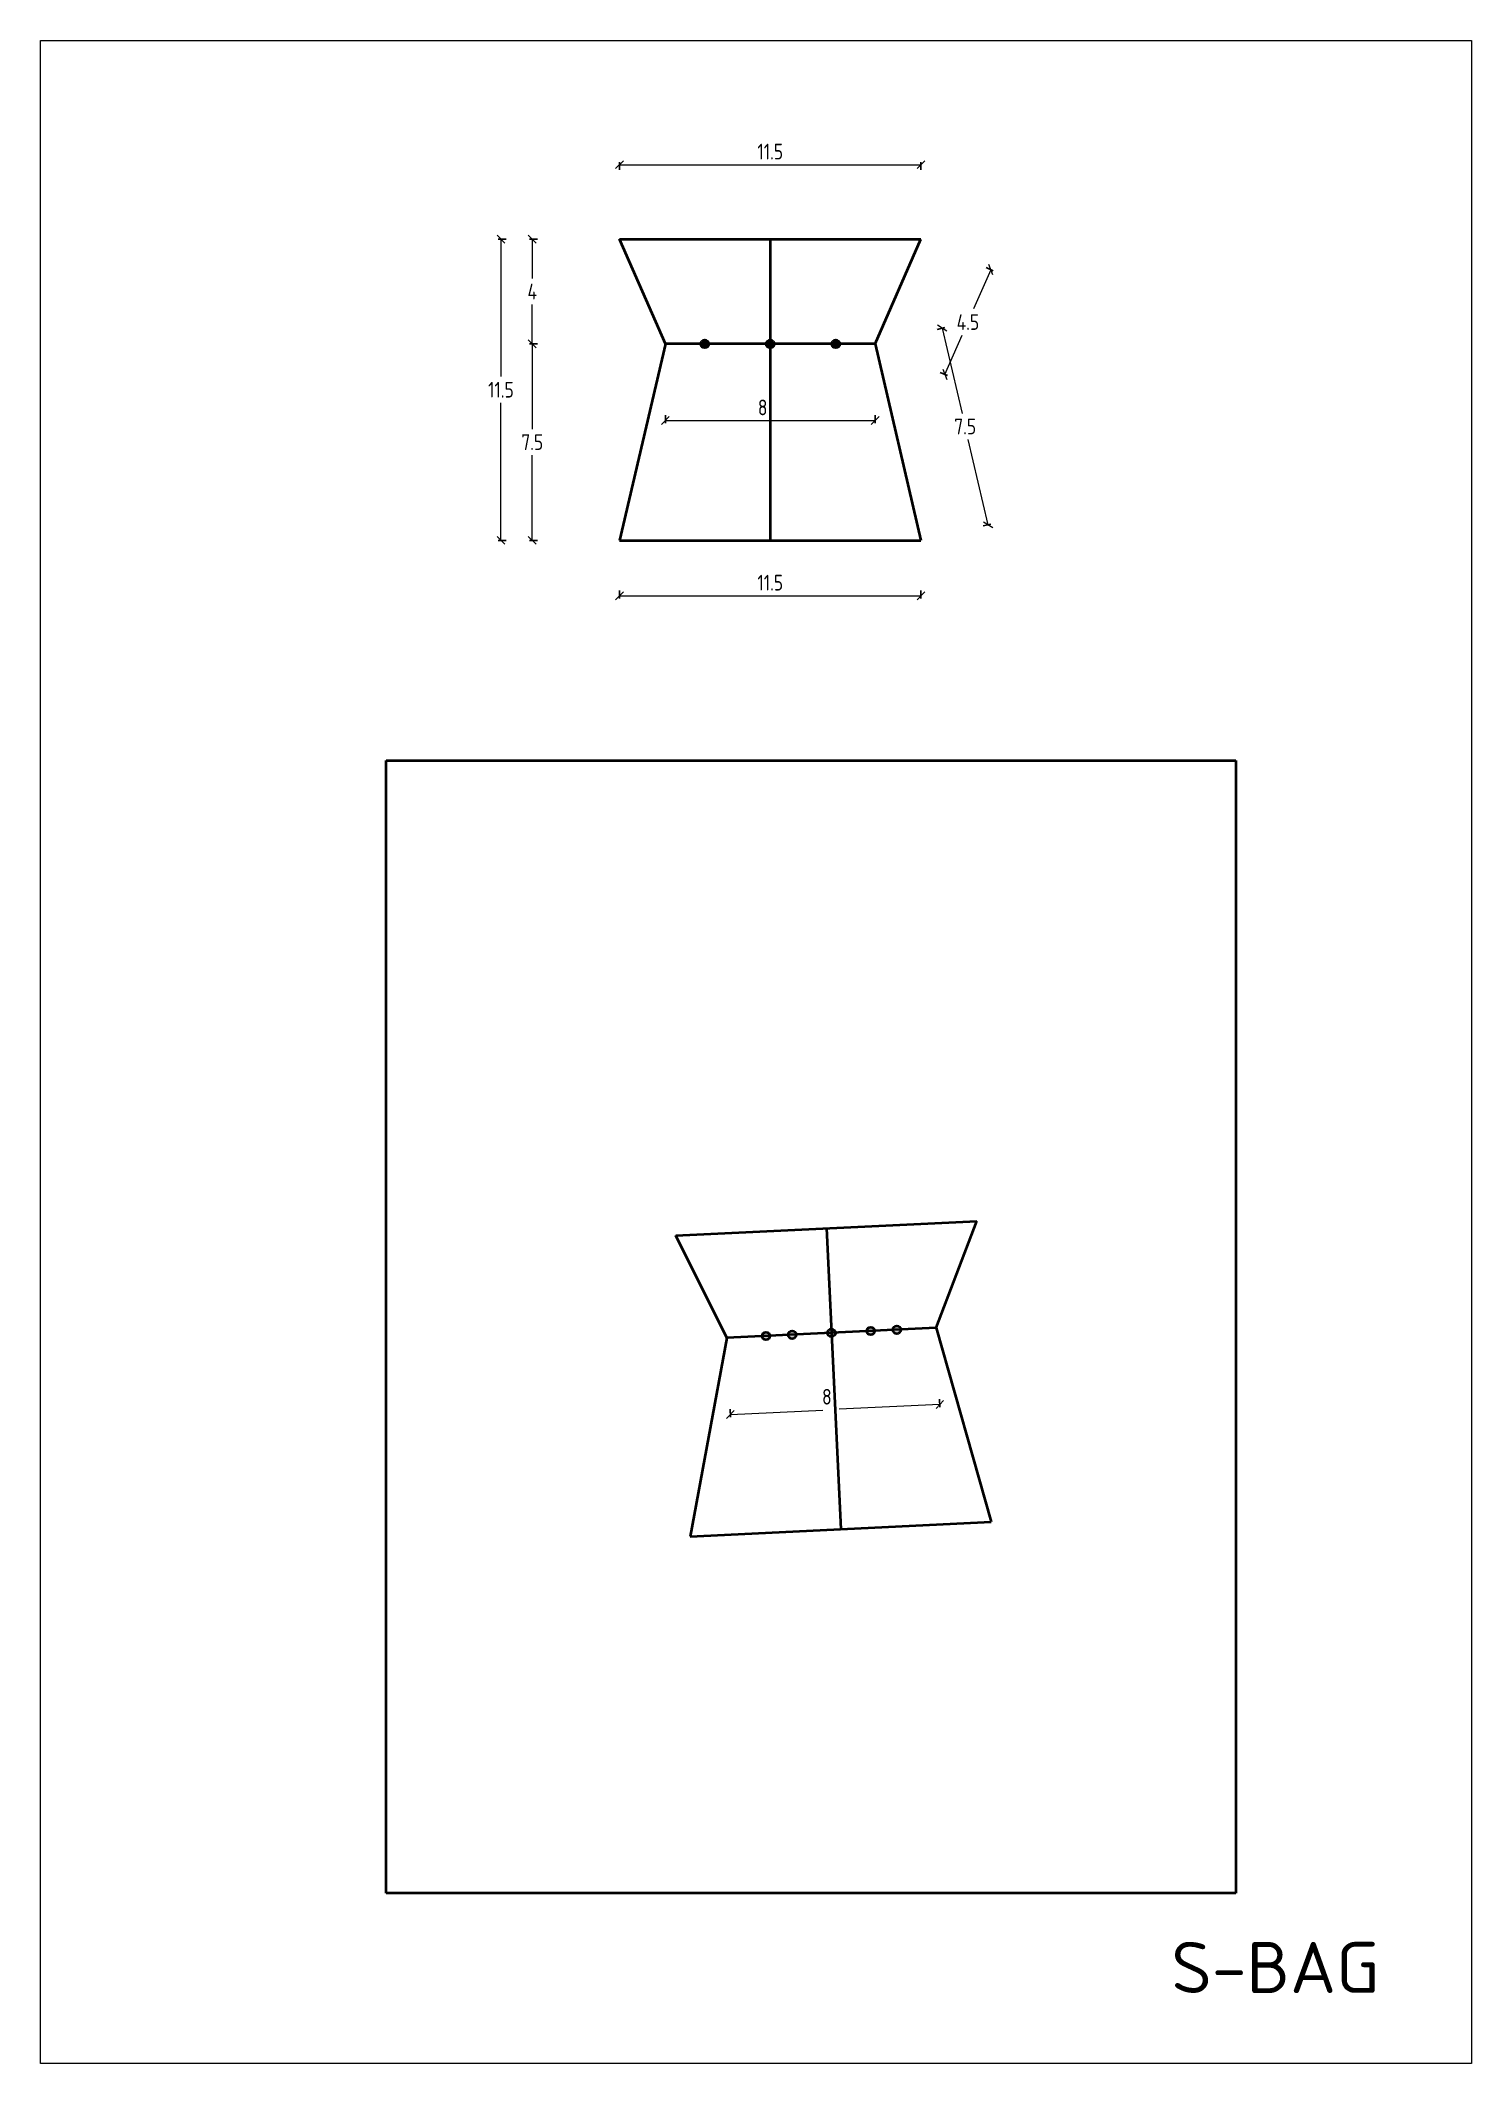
# Model space of a CAD drawing. Header units: centimetres. Extents: x 25 to 752, y 13 to 585.
# Drawn here: x 697.8 to 752.4, y 433.3 to 510.5 of the extents above; entities that cross this region are included whole.
import ezdxf

# ---------------------------------------------------------------- set-up
doc = ezdxf.new("R2010")
doc.units = ezdxf.units.CM
doc.header["$MEASUREMENT"] = 0
doc.layers.add('BETON', color=74, linetype='Continuous', lineweight=40)
doc.layers.add('KOTE', color=8, linetype='Continuous', lineweight=13)
doc.styles.add('1-200', font='isocpeur.ttf', dxfattribs={"height": 60})
doc.styles.add('KOTE', font='isocp3.shx', dxfattribs={"width": 0.9})
doc.dimstyles.new('Copy of smi-z-zinco-2', dxfattribs={"dimtxt": 0.6, "dimasz": 0.3, "dimexe": 0.1, "dimexo": 0, "dimgap": 0.2, "dimtad": 1, "dimtih": 1, "dimtoh": 1, "dimrnd": 0.5, "dimzin": 12, "dimdsep": 46, "dimtxsty": 'KOTE', "dimblk": 'OBLIQUE', "dimcen": 0, "dimclrd": 8, "dimclrt": 4, "dimazin": 3, "dimtfac": 1, "dimtix": 1, "dimtmove": 2, "dimatfit": 2, "dimldrblk": 'NONE', "dimfxl": 0.2, "dimfxlon": 1, "dimtvp": 1, "dimtolj": 1, "dimlwd": -1, "dimarcsym": 0})
picture_1 = doc.add_image_def('image1.jpg', size_in_pixel=(3024, 4032))

msp = doc.modelspace()

# ---------------------------------------------------------------- texts
at = {"insert": (740.902, 437.951), "char_height": 1.95, "width": 20.33996, "attachment_point": 1, "style": '1-200'}
msp.add_mtext('S-BAG', dxfattribs=at)

# ---------------------------------------------------------------- blocks, each defined once
blk = doc.blocks.new('_Oblique')
at = {"color": 0, "linetype": 'ByBlock', "lineweight": -2}
blk.add_line((-0.5, -0.5), (0.5, 0.5), dxfattribs=at)
blk = doc.blocks.new('*D21')
at = {"layer": 'Defpoints', "color": 0, "transparency": 16777216}
for p in [(731.347, 505.787), (719.847, 502.946), (731.347, 502.946)]:
    blk.add_point(p, dxfattribs=at)
at = {"layer": 'KOTE', "color": 0, "lineweight": -2, "transparency": 16777216}
for p, q in [((719.847, 505.587), (719.847, 505.887)), ((731.347, 505.587), (731.347, 505.887))]:
    blk.add_line(p, q, dxfattribs=at)
at = {"layer": 'KOTE', "color": 8, "transparency": 16777216}
blk.add_line((719.847, 505.787), (731.347, 505.787), dxfattribs=at)
at = {"layer": 'KOTE', "color": 8, "transparency": 16777216, "xscale": 0.3, "yscale": 0.3, "zscale": 0.3, "rotation": 180}
blk.add_blockref('_Oblique', (719.847, 505.787), dxfattribs=at)
at = {"layer": 'KOTE', "color": 8, "transparency": 16777216, "xscale": 0.3, "yscale": 0.3, "zscale": 0.3}
blk.add_blockref('_Oblique', (731.347, 505.787), dxfattribs=at)
at = {"layer": 'KOTE', "color": 4, "transparency": 16777216, "insert": (725.597, 506.287), "char_height": 0.6, "attachment_point": 5, "style": 'KOTE'}
blk.add_mtext('\\A1;11.5', dxfattribs=at)
blk = doc.blocks.new('_None')
blk = doc.blocks.new('*D22')
at = {"layer": 'Defpoints', "color": 0, "transparency": 16777216}
for p in [(719.847, 491.446), (731.347, 491.446), (731.347, 489.333)]:
    blk.add_point(p, dxfattribs=at)
at = {"layer": 'KOTE', "color": 0, "lineweight": -2, "transparency": 16777216}
for p, q in [((719.847, 489.533), (719.847, 489.233)), ((731.347, 489.533), (731.347, 489.233))]:
    blk.add_line(p, q, dxfattribs=at)
at = {"layer": 'KOTE', "color": 8, "transparency": 16777216}
blk.add_line((719.847, 489.333), (731.347, 489.333), dxfattribs=at)
at = {"layer": 'KOTE', "color": 8, "transparency": 16777216, "xscale": 0.3, "yscale": 0.3, "zscale": 0.3, "rotation": 180}
blk.add_blockref('_Oblique', (719.847, 489.333), dxfattribs=at)
at = {"layer": 'KOTE', "color": 8, "transparency": 16777216, "xscale": 0.3, "yscale": 0.3, "zscale": 0.3}
blk.add_blockref('_Oblique', (731.347, 489.333), dxfattribs=at)
at = {"layer": 'KOTE', "color": 4, "transparency": 16777216, "insert": (725.597, 489.833), "char_height": 0.6, "attachment_point": 5, "style": 'KOTE'}
blk.add_mtext('\\A1;11.5', dxfattribs=at)
blk = doc.blocks.new('*D23')
at = {"layer": 'Defpoints', "color": 0, "transparency": 16777216}
for p in [(731.347, 502.946), (729.597, 498.946), (732.263, 497.779)]:
    blk.add_point(p, dxfattribs=at)
at = {"layer": 'KOTE', "color": 8, "transparency": 16777216}
for p, q in [((734.013, 501.779), (733.357, 500.279)), ((732.263, 497.779), (732.919, 499.279))]:
    blk.add_line(p, q, dxfattribs=at)
at = {"layer": 'KOTE', "color": 0, "lineweight": -2, "transparency": 16777216}
for p, q in [((733.83, 501.859), (734.105, 501.739)), ((732.08, 497.859), (732.355, 497.739))]:
    blk.add_line(p, q, dxfattribs=at)
at = {"layer": 'KOTE', "color": 8, "transparency": 16777216, "xscale": 0.3, "yscale": 0.3, "zscale": 0.3}
for p, rotation in [((734.013, 501.779), 66.37062226934322), ((732.263, 497.779), 246.3706222693431)]:
    blk.add_blockref('_Oblique', p, dxfattribs=dict(at, rotation=rotation))
at = {"layer": 'KOTE', "color": 4, "transparency": 16777216, "insert": (733.138, 499.779), "char_height": 0.6, "attachment_point": 5, "style": 'KOTE'}
blk.add_mtext('\\A1;4.5', dxfattribs=at)
blk = doc.blocks.new('*D24')
at = {"layer": 'Defpoints', "color": 0, "transparency": 16777216}
for p in [(729.597, 498.946), (733.91, 492.044), (731.347, 491.446)]:
    blk.add_point(p, dxfattribs=at)
at = {"layer": 'KOTE', "color": 0, "lineweight": -2, "transparency": 16777216}
for p, q in [((731.966, 499.499), (732.258, 499.567)), ((733.716, 491.999), (734.008, 492.067))]:
    blk.add_line(p, q, dxfattribs=at)
at = {"layer": 'KOTE', "color": 8, "transparency": 16777216}
for p, q in [((732.16, 499.544), (732.919, 496.294)), ((733.91, 492.044), (733.152, 495.294))]:
    blk.add_line(p, q, dxfattribs=at)
at = {"layer": 'KOTE', "color": 8, "transparency": 16777216, "xscale": 0.3, "yscale": 0.3, "zscale": 0.3}
for p, rotation in [((732.16, 499.544), 103.1340223063963), ((733.91, 492.044), 283.1340223063963)]:
    blk.add_blockref('_Oblique', p, dxfattribs=dict(at, rotation=rotation))
at = {"layer": 'KOTE', "color": 4, "transparency": 16777216, "insert": (733.035, 495.794), "char_height": 0.6, "attachment_point": 5, "style": 'KOTE'}
blk.add_mtext('\\A1;7.5', dxfattribs=at)
blk = doc.blocks.new('*D25')
at = {"layer": 'Defpoints', "color": 0, "transparency": 16777216}
for p in [(721.597, 498.946), (729.597, 498.946), (729.597, 496.02)]:
    blk.add_point(p, dxfattribs=at)
at = {"layer": 'KOTE', "color": 0, "lineweight": -2, "transparency": 16777216}
for p, q in [((721.597, 496.22), (721.597, 495.92)), ((729.597, 496.22), (729.597, 495.92))]:
    blk.add_line(p, q, dxfattribs=at)
at = {"layer": 'KOTE', "color": 8, "transparency": 16777216}
blk.add_line((721.597, 496.02), (729.597, 496.02), dxfattribs=at)
at = {"layer": 'KOTE', "color": 8, "transparency": 16777216, "xscale": 0.3, "yscale": 0.3, "zscale": 0.3, "rotation": 180}
blk.add_blockref('_Oblique', (721.597, 496.02), dxfattribs=at)
at = {"layer": 'KOTE', "color": 8, "transparency": 16777216, "xscale": 0.3, "yscale": 0.3, "zscale": 0.3}
blk.add_blockref('_Oblique', (729.597, 496.02), dxfattribs=at)
at = {"layer": 'KOTE', "color": 4, "transparency": 16777216, "insert": (725.308, 496.52), "char_height": 0.6, "attachment_point": 5, "style": 'KOTE'}
blk.add_mtext('\\A1;8', dxfattribs=at)
blk = doc.blocks.new('*D26')
at = {"layer": 'Defpoints', "color": 0, "transparency": 16777216}
for p in [(719.847, 502.946), (716.517, 498.946), (721.597, 498.946)]:
    blk.add_point(p, dxfattribs=at)
at = {"layer": 'KOTE', "color": 0, "lineweight": -2, "transparency": 16777216}
for p, q in [((716.717, 502.946), (716.417, 502.946)), ((716.717, 498.946), (716.417, 498.946))]:
    blk.add_line(p, q, dxfattribs=at)
at = {"layer": 'KOTE', "color": 8, "transparency": 16777216}
for p, q in [((716.517, 502.946), (716.517, 501.446)), ((716.517, 498.946), (716.517, 500.446))]:
    blk.add_line(p, q, dxfattribs=at)
at = {"layer": 'KOTE', "color": 8, "transparency": 16777216, "xscale": 0.3, "yscale": 0.3, "zscale": 0.3}
for p, rotation in [((716.517, 502.946), 90), ((716.517, 498.946), 270)]:
    blk.add_blockref('_Oblique', p, dxfattribs=dict(at, rotation=rotation))
at = {"layer": 'KOTE', "color": 4, "transparency": 16777216, "insert": (716.517, 500.946), "char_height": 0.6, "attachment_point": 5, "style": 'KOTE'}
blk.add_mtext('\\A1;4', dxfattribs=at)
blk = doc.blocks.new('*D27')
at = {"layer": 'Defpoints', "color": 0, "transparency": 16777216}
for p in [(721.597, 498.946), (716.517, 491.446), (719.847, 491.446)]:
    blk.add_point(p, dxfattribs=at)
at = {"layer": 'KOTE', "color": 0, "lineweight": -2, "transparency": 16777216}
for p, q in [((716.717, 498.946), (716.417, 498.946)), ((716.717, 491.446), (716.417, 491.446))]:
    blk.add_line(p, q, dxfattribs=at)
at = {"layer": 'KOTE', "color": 8, "transparency": 16777216}
for p, q in [((716.517, 498.946), (716.517, 495.696)), ((716.517, 491.446), (716.517, 494.696))]:
    blk.add_line(p, q, dxfattribs=at)
at = {"layer": 'KOTE', "color": 8, "transparency": 16777216, "xscale": 0.3, "yscale": 0.3, "zscale": 0.3}
for p, rotation in [((716.517, 498.946), 90), ((716.517, 491.446), 270)]:
    blk.add_blockref('_Oblique', p, dxfattribs=dict(at, rotation=rotation))
at = {"layer": 'KOTE', "color": 4, "transparency": 16777216, "insert": (716.517, 495.196), "char_height": 0.6, "attachment_point": 5, "style": 'KOTE'}
blk.add_mtext('\\A1;7.5', dxfattribs=at)
blk = doc.blocks.new('*D28')
at = {"layer": 'Defpoints', "color": 0, "transparency": 16777216}
for p in [(719.847, 502.946), (715.322, 491.446), (719.847, 491.446)]:
    blk.add_point(p, dxfattribs=at)
at = {"layer": 'KOTE', "color": 0, "lineweight": -2, "transparency": 16777216}
for p, q in [((715.522, 502.946), (715.222, 502.946)), ((715.522, 491.446), (715.222, 491.446))]:
    blk.add_line(p, q, dxfattribs=at)
at = {"layer": 'KOTE', "color": 8, "transparency": 16777216}
for p, q in [((715.322, 502.946), (715.322, 497.696)), ((715.322, 491.446), (715.322, 496.696))]:
    blk.add_line(p, q, dxfattribs=at)
at = {"layer": 'KOTE', "color": 8, "transparency": 16777216, "xscale": 0.3, "yscale": 0.3, "zscale": 0.3}
for p, rotation in [((715.322, 502.946), 90), ((715.322, 491.446), 270)]:
    blk.add_blockref('_Oblique', p, dxfattribs=dict(at, rotation=rotation))
at = {"layer": 'KOTE', "color": 4, "transparency": 16777216, "insert": (715.322, 497.196), "char_height": 0.6, "attachment_point": 5, "style": 'KOTE'}
blk.add_mtext('\\A1;11.5', dxfattribs=at)
blk = doc.blocks.new('*D33')
at = {"layer": 'Defpoints', "color": 0, "transparency": 16777216}
for p in [(723.935, 461.006), (731.926, 461.388), (732.066, 458.465)]:
    blk.add_point(p, dxfattribs=at)
at = {"layer": 'KOTE', "color": 0, "lineweight": -2, "transparency": 16777216}
for p, q in [((724.066, 458.283), (724.08, 457.983)), ((732.057, 458.665), (732.071, 458.365))]:
    blk.add_line(p, q, dxfattribs=at)
at = {"layer": 'KOTE', "color": 8, "transparency": 16777216}
for p, q in [((724.075, 458.083), (727.61, 458.252)), ((732.066, 458.465), (728.226, 458.281))]:
    blk.add_line(p, q, dxfattribs=at)
at = {"layer": 'KOTE', "color": 8, "transparency": 16777216, "xscale": 0.3, "yscale": 0.3, "zscale": 0.3}
for p, rotation in [((724.075, 458.083), 182.7364904625039), ((732.066, 458.465), 2.736490462503994)]:
    blk.add_blockref('_Oblique', p, dxfattribs=dict(at, rotation=rotation))
at = {"layer": 'KOTE', "color": 4, "transparency": 16777216, "insert": (727.758, 458.759), "char_height": 0.6, "attachment_point": 5, "style": 'KOTE'}
blk.add_mtext('\\A1;8', dxfattribs=at)

# ---------------------------------------------------------------- dimensions: what is measured, and where the dimension line sits
at = {"layer": 'KOTE'}
for base, p1, p2, picture, middle in [((731.347, 505.787), (719.847, 502.946), (731.347, 502.946), '*D21', (725.597, 506.287)), ((731.347, 489.333), (719.847, 491.446), (731.347, 491.446), '*D22', (725.597, 489.833))]:
    dim = msp.add_linear_dim(base=base, p1=p1, p2=p2, dimstyle='Copy of smi-z-zinco-2', dxfattribs=at)
    dim.commit()
    dim.dimension.update_dxf_attribs({"geometry": picture, "text_midpoint": middle})
for base, p1, p2, picture, middle in [((715.322, 491.446), (719.847, 502.946), (719.847, 491.446), '*D28', (715.322, 497.196)), ((716.517, 498.946), (719.847, 502.946), (721.597, 498.946), '*D26', (716.517, 500.946)), ((716.517, 491.446), (721.597, 498.946), (719.847, 491.446), '*D27', (716.517, 495.196))]:
    dim = msp.add_linear_dim(base=base, p1=p1, p2=p2, angle=90, dimstyle='Copy of smi-z-zinco-2', dxfattribs=at)
    dim.commit()
    dim.dimension.update_dxf_attribs({"geometry": picture, "text_midpoint": middle})
for p1, p2, distance, picture, middle in [((731.347, 502.946), (729.597, 498.946), 2.91, '*D23', (733.138, 499.779)), ((729.597, 498.946), (731.347, 491.446), 2.633, '*D24', (733.035, 495.794))]:
    dim = msp.add_aligned_dim(p1=p1, p2=p2, distance=distance, dimstyle='Copy of smi-z-zinco-2', dxfattribs=at)
    dim.commit()
    dim.dimension.update_dxf_attribs({"geometry": picture, "text_midpoint": middle})
dim = msp.add_linear_dim(base=(729.597, 496.02), p1=(721.597, 498.946), p2=(729.597, 498.946), dimstyle='Copy of smi-z-zinco-2', dxfattribs=at)
dim.commit()
dim.dimension.update_dxf_attribs({"geometry": '*D25', "text_midpoint": (725.308, 496.52), "dimtype": 160})
dim = msp.add_linear_dim(base=(732.066, 458.465), p1=(723.935, 461.006), p2=(731.926, 461.388), angle=2.73649, dimstyle='Copy of smi-z-zinco-2', dxfattribs=at)
dim.commit()
dim.dimension.update_dxf_attribs({"geometry": '*D33', "text_midpoint": (727.758, 458.759), "dimtype": 160})

# ---------------------------------------------------------------- hatches: boundary and pattern name
at = {"layer": 'BETON'}
h = msp.add_hatch(color=5, dxfattribs=at)
h.dxf.hatch_style = 1
h.paths.add_polyline_path([(722.947, 498.946), (723.247, 498.946, 1)])
h = msp.add_hatch(color=5, dxfattribs=at)
h.dxf.hatch_style = 1
h.paths.add_polyline_path([(723.247, 498.946), (722.947, 498.946, 1)])
h = msp.add_hatch(color=5, dxfattribs=at)
h.dxf.hatch_style = 1
h.paths.add_polyline_path([(725.597, 499.096, 0.414214), (725.447, 498.946), (725.597, 498.946)])
h = msp.add_hatch(color=5, dxfattribs=at)
h.dxf.hatch_style = 1
h.paths.add_polyline_path([(725.597, 498.946), (725.447, 498.946, 0.414214), (725.597, 498.796)])
h = msp.add_hatch(color=5, dxfattribs=at)
h.dxf.hatch_style = 1
h.paths.add_polyline_path([(725.597, 499.096), (725.597, 498.946), (725.747, 498.946, 0.414214)])
h = msp.add_hatch(color=5, dxfattribs=at)
h.dxf.hatch_style = 1
h.paths.add_polyline_path([(725.747, 498.946), (725.597, 498.946), (725.597, 498.796, 0.414214)])
h = msp.add_hatch(color=5, dxfattribs=at)
h.dxf.hatch_style = 1
h.paths.add_polyline_path([(727.947, 498.946), (728.247, 498.946, 1)])
h = msp.add_hatch(color=5, dxfattribs=at)
h.dxf.hatch_style = 1
h.paths.add_polyline_path([(728.247, 498.946), (727.947, 498.946, 1)])
h = msp.add_hatch(color=5, dxfattribs=at)
h.dxf.hatch_style = 1
h.paths.add_polyline_path([(730.278, 461.309), (730.578, 461.323, 1)])
h.paths.add_polyline_path([(730.578, 461.323), (730.278, 461.309, 1)])
h.paths.add_polyline_path([(729.279, 461.261), (729.579, 461.275, 1)])
h.paths.add_polyline_path([(729.579, 461.275), (729.279, 461.261, 1)])
h.paths.add_polyline_path([(727.924, 461.346, 0.414214), (727.781, 461.189), (727.931, 461.197)])
h.paths.add_polyline_path([(727.924, 461.346), (727.931, 461.197), (728.081, 461.204, 0.414214)])
h.paths.add_polyline_path([(728.081, 461.204), (727.931, 461.197), (727.938, 461.047, 0.414214)])
h.paths.add_polyline_path([(727.931, 461.197), (727.781, 461.189, 0.414214), (727.938, 461.047)])
h.paths.add_polyline_path([(726.283, 461.118), (726.582, 461.132, 1)])
h.paths.add_polyline_path([(726.582, 461.132), (726.283, 461.118, 1)])
h.paths.add_polyline_path([(725.284, 461.07), (725.584, 461.084, 1)])
h.paths.add_polyline_path([(725.584, 461.084), (725.284, 461.07, 1)])

# ---------------------------------------------------------------- linework, layer by layer
at = {"layer": 'BETON', "color": 240, "true_color": 0xed1f24}
for p, q in [((719.847, 502.946), (731.347, 502.946)), ((721.597, 498.946), (719.847, 502.946)), ((729.597, 498.946), (731.347, 502.946)), ((721.597, 498.946), (719.847, 491.446)), ((729.597, 498.946), (731.347, 491.446)), ((719.847, 491.446), (731.347, 491.446)), ((721.997, 464.917), (733.483, 465.467)), ((723.935, 461.006), (721.997, 464.917)), ((731.926, 461.388), (733.483, 465.467)), ((723.935, 461.006), (722.546, 453.431)), ((731.926, 461.388), (734.032, 453.98)), ((722.546, 453.431), (734.032, 453.98))]:
    msp.add_line(p, q, dxfattribs=at)
at = {"layer": 'BETON', "color": 5}
for p, q in [((725.597, 502.946), (725.597, 491.446)), ((729.597, 498.946), (721.597, 498.946)), ((727.74, 465.192), (728.289, 453.705)), ((731.926, 461.388), (723.935, 461.006))]:
    msp.add_line(p, q, dxfattribs=at)
for centre in [(723.097, 498.946), (725.597, 498.946), (728.097, 498.946), (725.434, 461.077), (726.433, 461.125), (727.931, 461.197), (729.429, 461.268), (730.428, 461.316)]:
    msp.add_circle(centre, 0.15, dxfattribs=at)
at = {"layer": 'KOTE'}
msp.add_lwpolyline([(697.754, 510.528), (752.354, 510.528), (752.354, 433.308), (697.754, 433.308)], close=True, dxfattribs=at)

msp.set_redraw_order([(e.dxf.handle, doc.entitydb.next_handle()) for e in msp.query("TEXT MTEXT ATTDEF DIMENSION ARC_DIMENSION")])  # texts and dimensions are drawn at this point

# ---------------------------------------------------------------- pictures from other files: only their frames are drawn
at = {"layer": 'BETON'}
image = msp.add_image(picture_1, insert=(710.938, 439.813), size_in_units=(32.422, 43.23), dxfattribs=at)
image.dxf.flags = 7

doc.saveas('drawing.dxf')
